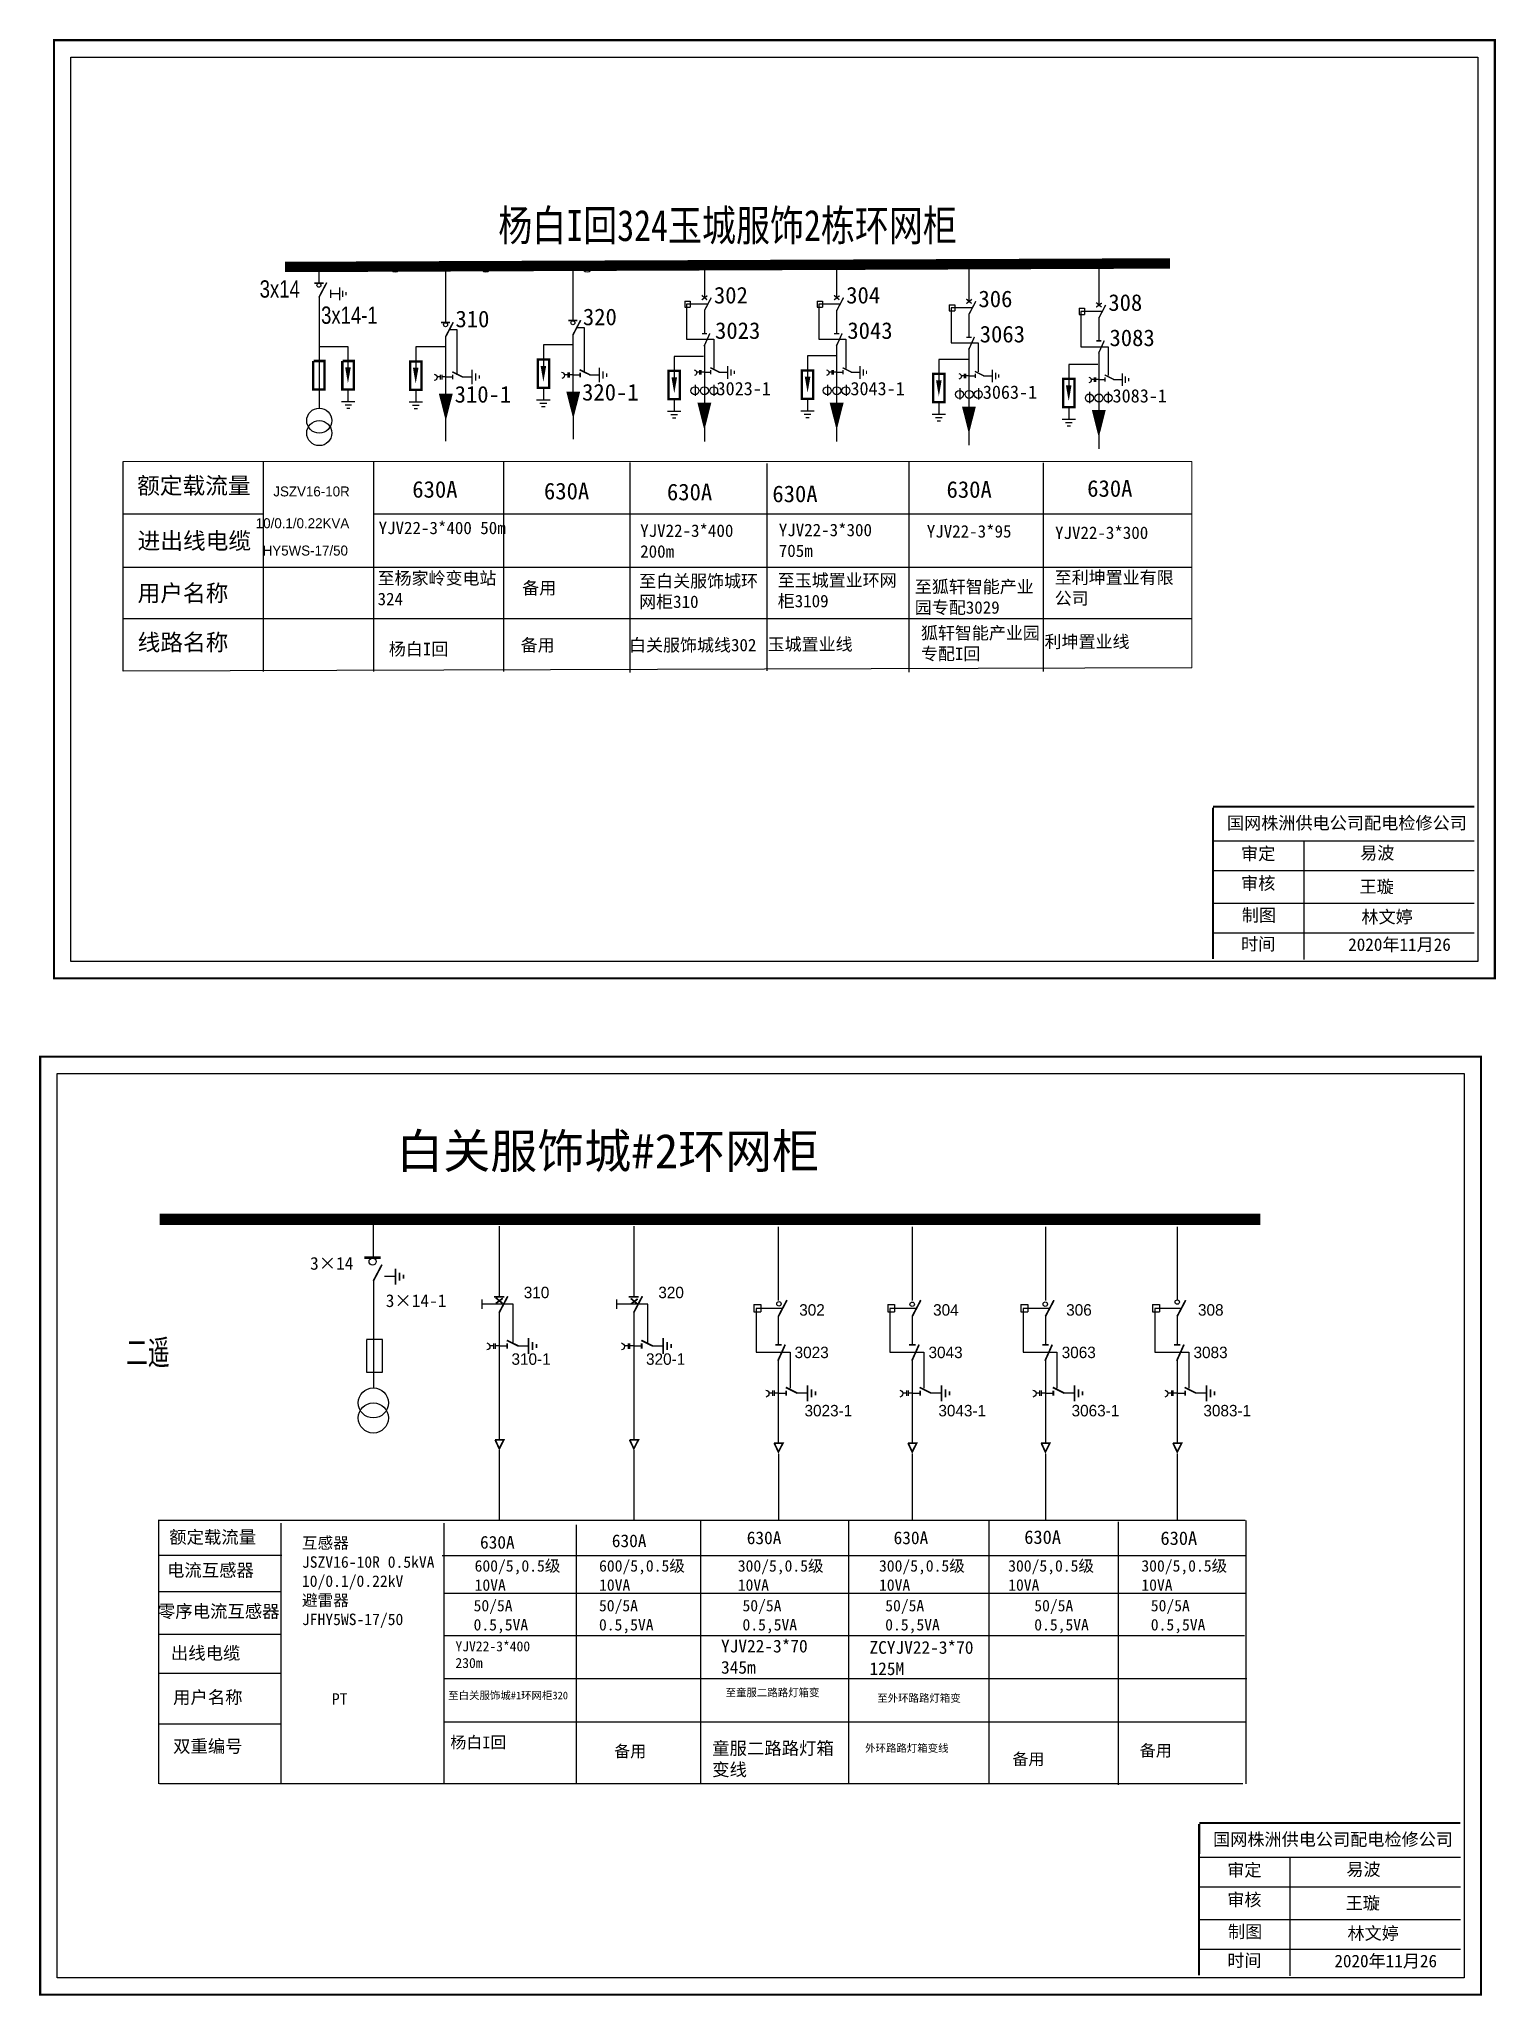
# Model space of a CAD drawing. Extents: x 98 to 496, y -434 to -263.
# Drawn here: x 98.5 to 225.4, y -433.9 to -263.5 of the extents above; entities that cross this region are included whole.
import ezdxf

# ---------------------------------------------------------------- set-up
doc = ezdxf.new("R2010")
doc.units = 0
doc.header["$LTSCALE"] = 0.774411
doc.linetypes.add('ACAD_ISO02W100', pattern=[15, 12, -3])
doc.linetypes.add('CENTER', pattern=[50.8, 31.75, -6.35, 6.35, -6.35])
doc.layers.get('0').update_dxf_attribs({"linetype": 'CONTINUOUS'})
for name, color, linetype in [('1', 7, 'CONTINUOUS'), ('2', 7, 'CONTINUOUS'), ('3', 7, 'CONTINUOUS')]:
    doc.layers.add(name, color=color, linetype=linetype)
doc.layers.add('MiniCADLayer', color=7, linetype='CONTINUOUS', lineweight=20)
doc.styles.add('hztxt_txtstyle_0.00_0_0', font='simkai.ttf')
doc.styles.add('hztxt_txtstyle_1.50_0_0', font='', dxfattribs={"height": 1.5, "bigfont": 'hztxt.shx'})
doc.styles.add('hztxt_txtstyle_1.80_0_0', font='', dxfattribs={"height": 1.8, "bigfont": 'hztxt.shx'})
doc.styles.add('hztxt_txtstyle_1.87_0_0', font='', dxfattribs={"height": 1.871504, "bigfont": 'hztxt.shx'})
doc.styles.add('hztxt_txtstyle_2.50_0_0', font='simkai.ttf', dxfattribs={"height": 2.5})
doc.styles.add('hztxt_txtstyle_2.60_0_0', font='', dxfattribs={"height": 2.6, "bigfont": 'hztxt.shx'})
doc.styles.add('hztxt_txtstyle_2.70_0_0', font='simkai.ttf', dxfattribs={"height": 2.7})
doc.styles.add('hztxt_txtstyle_4.68_0_0', font='simkai.ttf', dxfattribs={"height": 4.68})
doc.styles.add('字体', font='simkai_0.ttf', dxfattribs={"height": 2.5})
doc.styles.add('宋体', font='', dxfattribs={"width": 0.65})
doc.styles.get('hztxt_txtstyle_1.50_0_0').set_extended_font_data('hztxt')
doc.styles.get('hztxt_txtstyle_1.80_0_0').set_extended_font_data('hztxt')
doc.styles.get('hztxt_txtstyle_1.87_0_0').set_extended_font_data('hztxt')
doc.styles.get('hztxt_txtstyle_2.60_0_0').set_extended_font_data('hztxt')
doc.styles.get('宋体').set_extended_font_data('SimSun')

msp = doc.modelspace()

# ---------------------------------------------------------------- texts
at = {"linetype": 'Continuous', "style": 'hztxt_txtstyle_2.50_0_0'}
for s, height, p in [('302', 1.449, (157.25, -286.48)), ('304', 1.449, (168.77, -286.48)), ('306', 1.449, (180.29, -286.8)), ('308', 1.449, (191.6, -287.12)), ('310', 1.449, (134.74, -288.55)), ('320', 1.449, (145.84, -288.37)), ('3023', 1.449, (157.35, -289.56)), ('3043', 1.449, (168.87, -289.56)), ('3063', 1.449, (180.4, -289.87)), ('3083', 1.449, (191.7, -290.19)), ('310-1', 1.449, (134.67, -295.11)), ('320-1', 1.449, (145.77, -294.93)), ('3023-1', 1.159, (157.48, -294.47)), ('3043-1', 1.159, (169.14, -294.47)), ('3063-1', 1.159, (180.67, -294.78)), ('3083-1', 1.159, (191.97, -295.1)), ('额定载流量', 1.449, (107.02, -303.06)), ('630A', 1.449, (130.98, -303.39)), ('630A', 1.449, (142.45, -303.54)), ('630A', 1.449, (153.16, -303.62)), ('630A', 1.449, (162.34, -303.78)), ('630A', 1.449, (177.51, -303.4)), ('630A', 1.449, (189.76, -303.31)), ('进出线电缆', 1.449, (107.06, -307.87)), ('用户名称', 1.449, (107.06, -312.42)), ('线路名称', 1.449, (107.06, -316.71))]:
    msp.add_text(s, height=height, dxfattribs=at).set_placement(p)
at = {"color": 0, "linetype": 'Continuous', "style": 'hztxt_txtstyle_2.70_0_0'}
for s, p in [('3×14', (122.08, -370.62, 0.01)), ('3×14-1', (128.67, -373.87, 0.01))]:
    msp.add_text(s, height=1.109, dxfattribs=at).set_placement(p)
at = {"color": 0, "style": 'hztxt_txtstyle_1.80_0_0'}
for s, p in [('310', (140.69, -373.1, 0.01)), ('320', (152.41, -373.1, 0.01)), ('302', (164.68, -374.62, 0.01)), ('304', (176.34, -374.62, 0.01)), ('306', (187.93, -374.62, 0.01)), ('308', (199.41, -374.62, 0.01)), ('310-1', (139.62, -378.9, 0.01)), ('320-1', (151.34, -378.9, 0.01)), ('3023', (164.28, -378.32, 0.01)), ('3043', (175.94, -378.32, 0.01)), ('3063', (187.54, -378.32, 0.01)), ('3083', (199.02, -378.32, 0.01)), ('3023-1', (165.14, -383.39, 0.01)), ('3043-1', (176.8, -383.39, 0.01)), ('3063-1', (188.4, -383.39, 0.01)), ('3083-1', (199.88, -383.39, 0.01))]:
    msp.add_text(s, height=0.998, dxfattribs=at).set_placement(p)
at = {"linetype": 'Continuous', "char_height": 1.0846, "attachment_point": 1, "style": 'hztxt_txtstyle_1.87_0_0'}
for s, insert, width in [('{\\fNSimSun|b0|i0|c134|p49;YJV22-3*400 50m}', (128.05, -305.48), 10.7691), ('{\\fNSimSun|b0|i0|c134|p49;YJV22-3*400 200m}', (150.83, -305.72), 10.7691), ('{\\fNSimSun|b0|i0|c134|p49;YJV22-3*300 705m}', (162.9, -305.66), 10.7691), ('{\\fNSimSun|b0|i0|c134|p49;YJV22-3*95 }', (175.79, -305.78), 10.7691), ('{\\fNSimSun|b0|i0|c134|p49;YJV22-3*300 }', (186.96, -305.9), 10.7691), ('{\\fSimSun|b0|i0|c134|p2;至杨家岭变电站324}', (127.96, -309.86), 10.6678), ('{\\fSimSun|b0|i0|c134|p2;至白关服饰城环网柜310}', (150.74, -310.1), 10.6678), ('{\\fSimSun|b0|i0|c134|p2;至玉城置业环网柜3109}', (162.81, -310.04), 10.6678), ('{\\fSimSun|b0|i0|c134|p2;至利坤置业有限公司}', (186.93, -309.8), 10.6678), ('{\\fSimSun|b0|i0|c134|p2;备用}', (140.56, -310.71), 12.0319), ('{\\fSimSun|b0|i0|c134|p2;至狐轩智能产业园专配3029}', (174.75, -310.6), 10.6678), ('{\\fSimSun|b0|i0|c134|p2;狐轩智能产业园专配I回}', (175.28, -314.63), 10.6678), ('{\\fSimSun|b0|i0|c134|p2;利坤置业线}', (186.05, -315.38), 12.0319), ('{\\fSimSun|b0|i0|c134|p2;杨白I回}', (128.94, -316.03), 12.0319), ('{\\fSimSun|b0|i0|c134|p2;备用}', (140.42, -315.68), 12.0319), ('{\\fSimSun|b0|i0|c134|p2;白关服饰城线302}', (149.86, -315.68), 12.0319), ('{\\fSimSun|b0|i0|c134|p2;玉城置业线}', (161.93, -315.61), 12.0319)]:
    msp.add_mtext(s, dxfattribs=dict(at, insert=insert, width=width))
at = {"color": 7, "linetype": 'Continuous', "true_color": 0xffffff, "attachment_point": 1}
for s, insert, char_height, width, style in [('国网株洲供电公司配电检修公司', (201.93, -331.17), 1.0944, 29.9201, '字体'), ('易波', (213.53, -333.78, 0.01), 1.094, 8.5588, '字体'), ('王璇', (213.48, -336.71, 0.01), 1.094, 8.5588, '字体'), ('2020年11月26', (212.49, -341.76, 0.01), 1.094, 16.0081, '字体'), ('白关服饰城#2环网柜', (129.59, -358.79, 0.01), 3, 90.5642, '字体'), ('{\\fSimSun|b0|i0|c134|p2;YJV22-3*400\\P230m}', (134.74, -402.98, 0.01), 0.8693, 17.8852, 'hztxt_txtstyle_2.70_0_0'), ('{\\fSimSun|b0|i0|c134|p2;YJV22-3*70\\P345m}', (157.87, -402.84, 0.01), 1.1094, 17.8852, 'hztxt_txtstyle_2.70_0_0'), ('{\\fSimSun|b0|i0|c134|p2;ZCYJV22-3*70\\P125M}', (170.8, -402.96, 0.01), 1.1094, 17.8852, 'hztxt_txtstyle_2.70_0_0'), ('{\\fSimSun|b0|i0|c134|p2;至童服二路路灯箱变}', (158.27, -407.11, 0.01), 0.6656, 10.0352, 'hztxt_txtstyle_2.70_0_0'), ('{\\fSimSun|b0|i0|c134|p2;至\\fKaiTi_GB2312|b0|i0|c134|p49;\\C7;白关服饰城#1环网柜320}', (134.11, -407.36, 0.01), 0.6656, 10.0352, 'hztxt_txtstyle_2.70_0_0'), ('{\\fSimSun|b0|i0|c134|p2;\\C7;至外环路路灯箱变}', (171.48, -407.59, 0.01), 0.6656, 10.0352, 'hztxt_txtstyle_2.70_0_0'), ('{\\fSimSun|b0|i0|c134|p2;杨白I回}', (134.3, -411.27, -0.01), 1.02, 10.9899, 'hztxt_txtstyle_2.70_0_0'), ('{\\fKaiTi_GB2312|b0|i0|c134|p49;\\C7;备用}', (148.57, -412.04, 0.01), 1.02, 10.0352, 'hztxt_txtstyle_2.70_0_0'), ('{\\fSimSun|b0|i0|c134|p2;\\C7;童服二路路灯箱变线}', (157.1, -411.74, 0.01), 1.1094, 11.6994, 'hztxt_txtstyle_2.70_0_0'), ('{\\fSimSun|b0|i0|c134|p2;\\C7;外环路路灯箱变线}', (170.42, -411.95, 0.01), 0.6656, 10.0352, 'hztxt_txtstyle_2.70_0_0'), ('{\\fKaiTi_GB2312|b0|i0|c134|p49;\\C7;备用}', (194.34, -411.98, 0.01), 1.02, 10.0352, 'hztxt_txtstyle_2.70_0_0'), ('{\\fKaiTi_GB2312|b0|i0|c134|p49;\\C7;备用}', (183.25, -412.72, 0.01), 1.02, 10.0352, 'hztxt_txtstyle_2.70_0_0'), ('国网{\\C7;株洲}供电公司配电检修公司', (200.72, -419.68), 1.0944, 29.9201, '字体'), ('易波', (212.33, -422.29, 0.01), 1.094, 8.5588, '字体'), ('王璇', (212.27, -425.22, 0.01), 1.094, 8.5588, '字体'), ('2020年11月26', (211.29, -430.27, 0.01), 1.094, 16.0081, '字体')]:
    msp.add_mtext(s, dxfattribs=dict(at, insert=insert, char_height=char_height, width=width, style=style))
at = {"color": 0, "linetype": 'Continuous', "attachment_point": 1}
for s, insert, char_height, width, style in [('\\f\uffbfﾬￌﾣﾤ_GB2312|b0|i0|c134|p49;审定', (203.16, -333.84, 0.01), 1.0944, 8.5588, '字体'), ('\\f\uffbfﾬￌﾣﾤ_GB2312|b0|i0|c134|p49;审核', (203.16, -336.42, 0.01), 1.0944, 8.5588, '字体'), ('\\f\uffbfﾬￌﾣﾤ_GB2312|b0|i0|c134|p49;制图', (203.22, -339.2, 0.01), 1.0944, 8.5588, '字体'), ('林文婷', (213.64, -339.35, 0.01), 1.094, 8.5588, '字体'), ('\\f\uffbfﾬￌﾣﾤ_GB2312|b0|i0|c134|p49;时间', (203.16, -341.71, 0.01), 1.0944, 8.5588, '字体'), ('{\\fSimSun|b0|i0|c134|p2;额定载流量}', (109.81, -393.35, 0.01), 1.1094, 17.8852, 'hztxt_txtstyle_2.70_0_0'), ('{\\fSimSun|b0|i0|c134|p2;630A}', (160.11, -393.41, 0.01), 1.1094, 17.8852, 'hztxt_txtstyle_2.70_0_0'), ('{\\fSimSun|b0|i0|c134|p2;630A}', (172.9, -393.41, 0.01), 1.1094, 17.8852, 'hztxt_txtstyle_2.70_0_0'), ('{\\fSimSun|b0|i0|c134|p2;630A}', (184.28, -393.32, 0.01), 1.1757, 9.454, 'hztxt_txtstyle_0.00_0_0'), ('{\\fSimSun|b0|i0|c134|p2;630A}', (196.14, -393.41, 0.01), 1.1757, 9.454, 'hztxt_txtstyle_0.00_0_0'), ('\\A1;{\\fSimSun|b0|i0|c134|p2;互感器\\PJSZV16-10R 0.5kVA\\P10/0.1/0.22kV\\P避雷器\\PJFHY5WS-17/50}', (121.37, -393.91, 0.01), 0.9985, 18.4113, 'hztxt_txtstyle_2.70_0_0'), ('{\\fSimSun|b0|i0|c134|p2;630A}', (136.88, -393.8, 0.01), 1.1094, 17.8852, 'hztxt_txtstyle_2.70_0_0'), ('{\\fSimSun|b0|i0|c134|p2;630A}', (148.36, -393.67, 0.01), 1.1094, 17.8852, 'hztxt_txtstyle_2.70_0_0'), ('{\\fSimSun|b0|i0|c134|p2;电流互感器}', (109.62, -396.23, 0.01), 1.1094, 17.8852, 'hztxt_txtstyle_2.70_0_0'), ('\\A1;{\\fSimSun|b0|i0|c134|p2;600/5,0.5级\\P10VA}', (136.41, -395.91, 0.01), 0.9985, 18.4113, 'hztxt_txtstyle_2.70_0_0'), ('\\A1;{\\fSimSun|b0|i0|c134|p2;600/5,0.5级\\P10VA}', (147.25, -395.91, 0.01), 0.9985, 18.4113, 'hztxt_txtstyle_2.70_0_0'), ('\\A1;{\\fSimSun|b0|i0|c134|p2;300/5,0.5级\\P10VA}', (159.33, -395.91, 0.01), 0.9985, 18.4113, 'hztxt_txtstyle_2.70_0_0'), ('\\A1;{\\fSimSun|b0|i0|c134|p2;300/5,0.5级\\P10VA}', (171.63, -395.91, 0.01), 0.9985, 18.4113, 'hztxt_txtstyle_2.70_0_0'), ('\\A1;{\\fSimSun|b0|i0|c134|p2;300/5,0.5级\\P10VA}', (182.88, -395.91, 0.01), 0.9985, 18.4113, 'hztxt_txtstyle_2.70_0_0'), ('\\A1;{\\fSimSun|b0|i0|c134|p2;300/5,0.5级\\P10VA}', (194.48, -395.91, 0.01), 0.9985, 18.4113, 'hztxt_txtstyle_2.70_0_0'), ('{\\fSimSun|b0|i0|c134|p2;零序电流互感器}', (108.83, -399.81, 0.01), 1.1094, 17.8852, 'hztxt_txtstyle_2.70_0_0'), ('{\\fSimSun|b0|i0|c134|p2;50/5A\\P0.5,5VA}', (136.32, -399.37, 0.01), 0.9985, 17.8852, 'hztxt_txtstyle_2.70_0_0'), ('{\\fSimSun|b0|i0|c134|p2;50/5A\\P0.5,5VA}', (147.24, -399.37, 0.01), 0.9985, 17.8852, 'hztxt_txtstyle_2.70_0_0'), ('{\\fSimSun|b0|i0|c134|p2;50/5A\\P0.5,5VA}', (159.74, -399.37, 0.01), 0.9985, 17.8852, 'hztxt_txtstyle_2.70_0_0'), ('{\\fSimSun|b0|i0|c134|p2;50/5A\\P0.5,5VA}', (172.17, -399.37, 0.01), 0.9985, 17.8852, 'hztxt_txtstyle_2.70_0_0'), ('{\\fSimSun|b0|i0|c134|p2;50/5A\\P0.5,5VA}', (185.15, -399.37, 0.01), 0.9985, 17.8852, 'hztxt_txtstyle_2.70_0_0'), ('{\\fSimSun|b0|i0|c134|p2;50/5A\\P0.5,5VA}', (195.3, -399.37, 0.01), 0.9985, 17.8852, 'hztxt_txtstyle_2.70_0_0'), ('{\\fSimSun|b0|i0|c134|p2;出线电缆}', (109.96, -403.45, 0.01), 1.1094, 17.8852, 'hztxt_txtstyle_2.70_0_0'), ('{\\fSimSun|b0|i0|c134|p2;用户名称}', (110.15, -407.3, 0.01), 1.1094, 17.8852, 'hztxt_txtstyle_2.70_0_0'), ('{\\fSimSun|b0|i0|c134|p2;PT}', (123.98, -407.5, 0.01), 1.0024, 7.7986, 'hztxt_txtstyle_0.00_0_0'), ('{\\fSimSun|b0|i0|c134|p2;双重编号}', (110.15, -411.56, 0.01), 1.1094, 17.8852, 'hztxt_txtstyle_2.70_0_0'), ('\\f\uffbfﾬￌﾣﾤ_GB2312|b0|i0|c134|p49;审定', (201.96, -422.35, 0.01), 1.0944, 8.5588, '字体'), ('\\f\uffbfﾬￌﾣﾤ_GB2312|b0|i0|c134|p49;审核', (201.96, -424.93, 0.01), 1.0944, 8.5588, '字体'), ('\\f\uffbfﾬￌﾣﾤ_GB2312|b0|i0|c134|p49;制图', (202.02, -427.71, 0.01), 1.0944, 8.5588, '字体'), ('林文婷', (212.43, -427.86, 0.01), 1.094, 8.5588, '字体'), ('\\f\uffbfﾬￌﾣﾤ_GB2312|b0|i0|c134|p49;时间', (201.96, -430.22, 0.01), 1.0944, 8.5588, '字体')]:
    msp.add_mtext(s, dxfattribs=dict(at, insert=insert, char_height=char_height, width=width, style=style))
at = {"layer": '1', "width": 0.8}
for s, height, style, p in [('杨白I回324玉城服饰2栋环网柜', 2.7122, 'hztxt_txtstyle_4.68_0_0', (138.47, -281.04)), ('3x14', 1.507, 'hztxt_txtstyle_2.60_0_0', (117.69, -285.97)), ('3x14-1', 1.507, 'hztxt_txtstyle_2.60_0_0', (123.04, -288.25))]:
    msp.add_text(s, height=height, dxfattribs=dict(at, style=style)).set_placement(p)
at = {"layer": '3', "color": 0, "style": '宋体', "width": 0.65}
msp.add_text('二遥', height=2.143, dxfattribs=at).set_placement((106.05, -378.89, -0.01))
at = {"layer": 'MiniCADLayer', "color": 7, "linetype": 'Continuous', "ltscale": 1.520571, "attachment_point": 1, "style": 'hztxt_txtstyle_1.50_0_0'}
for s, insert, char_height in [('JSZV16-10R', (118.88, -302.41), 0.869), ('10/0.1/0.22KVA', (117.35, -305.18), 0.8693), ('HY5WS-17/50', (117.95, -307.56), 0.8693)]:
    msp.add_mtext(s, dxfattribs=dict(at, insert=insert, char_height=char_height))

# ---------------------------------------------------------------- blocks, each defined once
blk = doc.blocks.new('JD')
for points in [[(-2, 0.2), (-2, -0.2), (2, 0.2), (2, -0.2)], [(1, -1.2), (1, -0.8), (-1, -1.2), (-1, -0.8)], [(-0.5, -1.8), (-0.5, -2.2), (0.5, -1.8), (0.5, -2.2)]]:
    blk.add_trace(points)

# ---------------------------------------------------------------- linework, layer by layer
at = {"linetype": 'Continuous'}
for p, q in [((105.8, -318.51), (105.8, -300.24)), ((117.99, -300.26), (117.99, -318.53)), ((127.59, -300.26), (127.59, -318.53)), ((138.92, -300.26), (138.92, -318.53)), ((149.94, -300.34), (149.94, -318.61)), ((161.86, -300.4), (161.86, -318.48)), ((174.23, -300.31), (174.23, -318.57)), ((185.94, -300.35), (185.94, -318.53)), ((105.81, -304.81), (117.99, -304.81)), ((105.81, -309.44), (198.86, -309.44)), ((105.81, -313.9), (198.86, -313.9)), ((198.86, -318.22), (105.8, -318.51))]:
    msp.add_line(p, q, dxfattribs=at)
at = {"linetype": 'Continuous', "ltscale": 1.520571}
msp.add_line((127.59, -304.81), (198.86, -304.81), dxfattribs=at)
at = {"color": 0, "linetype": 'Continuous'}
for p, q in [((200.72, -333.27, 0.01), (223.47, -333.27, 0.01)), ((208.62, -333.27, 0.01), (208.62, -343.61, 0.01)), ((200.72, -335.87, 0.01), (223.47, -335.87, 0.01)), ((200.72, -338.69, 0.01), (223.47, -338.69, 0.01)), ((200.72, -341.28, 0.01), (223.47, -341.28, 0.01)), ((108.86, -392.44, 0.01), (203.52, -392.44, 0.01)), ((108.9, -415.38, 0.01), (108.9, -392.44, 0.01)), ((119.53, -392.69, 0.01), (119.53, -415.38, 0.01)), ((133.74, -392.69, 0.01), (133.74, -415.38, 0.01)), ((145.26, -392.84, 0.01), (145.26, -415.36, 0.01)), ((156.09, -392.48, 0.01), (156.09, -415.38, 0.01)), ((168.98, -392.48, 0.01), (168.98, -415.38, 0.01)), ((181.18, -392.5, 0.01), (181.18, -415.39, 0.01)), ((192.45, -392.57, 0.01), (192.45, -415.47, 0.01)), ((203.58, -392.45, 0.01), (203.58, -415.4, 0.01)), ((133.57, -395.5, 0.01), (203.56, -395.5, 0.01)), ((133.74, -398.8, 0.01), (203.58, -398.8, 0.01)), ((133.74, -402.48, 0.01), (203.46, -402.48, 0.01)), ((133.74, -406.21, 0.01), (203.65, -406.21, 0.01)), ((133.74, -410, 0.01), (203.56, -410, 0.01)), ((203.31, -415.38, 0.01), (108.98, -415.38, 0.01)), ((199.52, -421.78, 0.01), (222.27, -421.78, 0.01)), ((207.41, -421.78, 0.01), (207.41, -432.12, 0.01)), ((199.52, -424.37, 0.01), (222.27, -424.37, 0.01)), ((199.52, -427.2, 0.01), (222.27, -427.2, 0.01)), ((199.52, -429.79, 0.01), (222.27, -429.79, 0.01))]:
    msp.add_line(p, q, dxfattribs=at)
at = {"color": 0}
for p, q in [((127.57, -366.24, 0.01), (127.57, -369.53, 0.01)), ((138.55, -366.84, 0.01), (138.55, -372.95, 0.01)), ((150.27, -366.84, 0.01), (150.27, -372.95, 0.01)), ((162.86, -366.88, 0.01), (162.86, -373.29, 0.01)), ((174.52, -366.88, 0.01), (174.52, -373.29, 0.01)), ((186.12, -366.88, 0.01), (186.12, -373.29, 0.01)), ((197.59, -366.88, 0.01), (197.59, -373.29, 0.01)), ((128.57, -371.19, 0.01), (129.51, -371.19, 0.01)), ((127.59, -371.56, 0.01), (127.59, -380.89, 0.01)), ((138.55, -374.32, 0.01), (138.55, -385.42, 0.01)), ((150.27, -374.32, 0.01), (150.27, -385.42, 0.01)), ((160.73, -373.64, 0.01), (161.33, -373.64, 0.01)), ((160.73, -373.64, 0.01), (160.73, -374.3, 0.01)), ((160.73, -374.3, 0.01), (161.33, -374.3, 0.01)), ((161.33, -373.64, 0.01), (161.33, -374.3, 0.01)), ((162.86, -374.65, 0.01), (162.86, -377.13, 0.01)), ((172.39, -373.64, 0.01), (172.99, -373.64, 0.01)), ((172.39, -373.64, 0.01), (172.39, -374.3, 0.01)), ((172.39, -374.3, 0.01), (172.99, -374.3, 0.01)), ((172.99, -373.64, 0.01), (172.99, -374.3, 0.01)), ((174.52, -374.65, 0.01), (174.52, -377.13, 0.01)), ((183.99, -373.64, 0.01), (184.59, -373.64, 0.01)), ((183.99, -373.64, 0.01), (183.99, -374.3, 0.01)), ((183.99, -374.3, 0.01), (184.59, -374.3, 0.01)), ((184.59, -373.64, 0.01), (184.59, -374.3, 0.01)), ((186.12, -374.65, 0.01), (186.12, -377.13, 0.01)), ((195.46, -373.64, 0.01), (196.06, -373.64, 0.01)), ((195.46, -373.64, 0.01), (195.46, -374.3, 0.01)), ((195.46, -374.3, 0.01), (196.06, -374.3, 0.01)), ((196.06, -373.64, 0.01), (196.06, -374.3, 0.01)), ((197.59, -374.65, 0.01), (197.59, -377.13, 0.01)), ((138.55, -377.26, 0.01), (139.25, -377.26, 0.01)), ((140.15, -377.24, 0.01), (141.09, -377.24, 0.01)), ((150.27, -377.26, 0.01), (150.96, -377.26, 0.01)), ((151.87, -377.24, 0.01), (152.81, -377.24, 0.01)), ((162.86, -378.37, 0.01), (162.86, -385.67, 0.01)), ((174.52, -378.37, 0.01), (174.52, -385.67, 0.01)), ((186.12, -378.37, 0.01), (186.12, -385.67, 0.01)), ((197.59, -378.37, 0.01), (197.59, -385.67, 0.01)), ((162.86, -381.37, 0.01), (163.55, -381.37, 0.01)), ((164.45, -381.35, 0.01), (165.4, -381.35, 0.01)), ((174.52, -381.37, 0.01), (175.21, -381.37, 0.01)), ((176.11, -381.35, 0.01), (177.05, -381.35, 0.01)), ((186.12, -381.37, 0.01), (186.81, -381.37, 0.01)), ((187.71, -381.35, 0.01), (188.65, -381.35, 0.01)), ((197.59, -381.37, 0.01), (198.29, -381.37, 0.01)), ((199.19, -381.35, 0.01), (200.13, -381.35, 0.01)), ((119.63, -395.52, 0.01), (108.93, -395.52, 0.01)), ((119.59, -398.67, 0.01), (108.88, -398.67, 0.01)), ((119.59, -402.38, 0.01), (108.88, -402.38, 0.01)), ((119.55, -405.77, 0.01), (108.84, -405.77, 0.01)), ((119.59, -410.18, 0.01), (108.88, -410.18, 0.01))]:
    msp.add_line(p, q, dxfattribs=at)
at = {"color": 0, "linetype": 'ACAD_ISO02W100'}
for p, q in [((160.92, -373.99, 0.01), (160.92, -377.8, 0.01)), ((163.16, -373.99, 0.01), (160.92, -373.99, 0.01)), ((172.58, -373.99, 0.01), (172.58, -377.8, 0.01)), ((174.82, -373.99, 0.01), (172.58, -373.99, 0.01)), ((184.18, -373.99, 0.01), (184.18, -377.8, 0.01)), ((186.42, -373.99, 0.01), (184.18, -373.99, 0.01)), ((195.65, -373.99, 0.01), (195.65, -377.8, 0.01)), ((197.89, -373.99, 0.01), (195.65, -373.99, 0.01)), ((160.92, -377.8, 0.01), (163.88, -377.8, 0.01)), ((163.88, -377.8, 0.01), (163.88, -380.94, 0.01)), ((172.58, -377.8, 0.01), (175.53, -377.8, 0.01)), ((175.53, -377.8, 0.01), (175.53, -380.94, 0.01)), ((184.18, -377.8, 0.01), (187.13, -377.8, 0.01)), ((187.13, -377.8, 0.01), (187.13, -380.94, 0.01)), ((195.65, -377.8, 0.01), (198.61, -377.8, 0.01)), ((198.61, -377.8, 0.01), (198.61, -380.94, 0.01))]:
    msp.add_line(p, q, dxfattribs=at)
at = {"color": 0, "linetype": 'CENTER'}
for p, q in [((138.56, -386.32, 0.01), (138.56, -392.45, 0.01)), ((150.28, -386.32, 0.01), (150.28, -392.45, 0.01)), ((162.87, -386.66, 0.01), (162.87, -392.42, 0.01)), ((174.52, -386.66, 0.01), (174.52, -392.42, 0.01)), ((186.12, -386.66, 0.01), (186.12, -392.42, 0.01)), ((197.6, -386.66, 0.01), (197.6, -392.42, 0.01))]:
    msp.add_line(p, q, dxfattribs=at)
at = {"color": 0, "linetype": 'Continuous', "const_width": 0.182, "elevation": 0.01}
for points in [[(99.78, -263.55), (225.26, -263.55), (225.26, -345.25), (99.78, -345.25)], [(98.57, -352.06), (224.06, -352.06), (224.06, -433.76), (98.57, -433.76)]]:
    msp.add_lwpolyline(points, close=True, dxfattribs=at)
at = {"color": 0, "linetype": 'Continuous', "elevation": 0.01}
for points in [[(101.25, -265.03), (223.78, -265.03), (223.78, -343.78), (101.25, -343.78)], [(100.05, -353.54), (222.58, -353.54), (222.58, -432.29), (100.05, -432.29)]]:
    msp.add_lwpolyline(points, close=True, dxfattribs=at)
at = {"color": 0, "linetype": 'Continuous', "const_width": 0.182, "elevation": 0.01}
for points in [[(200.72, -330.37), (200.71, -343.57)], [(199.51, -418.88), (199.5, -432.08)]]:
    msp.add_lwpolyline(points, dxfattribs=at)
at = {"color": 0, "linetype": 'Continuous', "const_width": 0.182}
for points in [[(200.72, -330.29), (223.47, -330.29)], [(199.52, -418.8), (222.27, -418.8)]]:
    msp.add_lwpolyline(points, dxfattribs=at)
at = {"color": 0, "elevation": 0.01}
for points, const_width in [([(108.98, -366.24), (204.83, -366.24)], 0.998), ([(126.82, -369.58), (128.22, -369.58)], 0.238), ([(127.59, -371.6), (128.34, -370.18)], 0.15), ([(138.11, -372.97), (139, -372.97)], 0.15), ([(138.25, -373.56), (138.86, -373.11)], 0.15), ([(138.25, -373.06), (138.84, -373.55)], 0.15), ([(138.55, -374.35), (139.3, -372.93)], 0.15), ([(149.83, -372.97), (150.71, -372.97)], 0.15), ([(150.01, -373.62), (150.61, -373.16)], 0.15), ([(150.01, -373.12), (150.6, -373.61)], 0.15), ([(150.27, -374.35), (151.02, -372.93)], 0.15), ([(162.86, -374.69), (163.61, -373.27)], 0.15), ([(174.52, -374.69), (175.27, -373.27)], 0.15), ([(186.12, -374.69), (186.87, -373.27)], 0.15), ([(197.59, -374.69), (198.34, -373.27)], 0.15), ([(139.21, -376.77), (140.21, -377.26)], 0.15), ([(139.25, -377.03), (139.25, -377.49)], 0.15), ([(150.93, -376.77), (151.92, -377.26)], 0.15), ([(150.96, -377.03), (150.96, -377.49)], 0.15), ([(162.59, -377.17), (163.15, -377.17)], 0.15), ([(162.83, -378.55), (163.46, -377.14)], 0.15), ([(174.25, -377.17), (174.81, -377.17)], 0.15), ([(174.49, -378.55), (175.12, -377.14)], 0.15), ([(185.85, -377.17), (186.4, -377.17)], 0.15), ([(186.09, -378.55), (186.72, -377.14)], 0.15), ([(197.33, -377.17), (197.88, -377.17)], 0.15), ([(197.56, -378.55), (198.19, -377.14)], 0.15), ([(163.51, -380.87), (164.51, -381.37)], 0.15), ([(163.55, -381.14), (163.55, -381.6)], 0.15), ([(175.17, -380.87), (176.17, -381.37)], 0.15), ([(175.21, -381.14), (175.21, -381.6)], 0.15), ([(186.77, -380.87), (187.77, -381.37)], 0.15), ([(186.81, -381.14), (186.81, -381.6)], 0.15), ([(198.25, -380.87), (199.25, -381.37)], 0.15), ([(198.29, -381.14), (198.29, -381.6)], 0.15), ([(138.19, -385.44), (138.95, -385.44), (138.56, -386.21), (138.2, -385.43)], 0.15), ([(149.9, -385.44), (150.67, -385.44), (150.28, -386.21), (149.91, -385.43)], 0.15), ([(162.49, -385.72), (163.26, -385.72), (162.87, -386.49), (162.5, -385.71)], 0.15), ([(174.15, -385.72), (174.91, -385.72), (174.52, -386.49), (174.16, -385.71)], 0.15), ([(185.75, -385.72), (186.51, -385.72), (186.12, -386.49), (185.76, -385.71)], 0.15), ([(197.23, -385.72), (197.99, -385.72), (197.6, -386.49), (197.23, -385.71)], 0.15)]:
    msp.add_lwpolyline(points, dxfattribs=dict(at, const_width=const_width))
for points in [[(137.04, -373.2), (137.04, -374.03)], [(148.76, -373.2), (148.76, -374.03)], [(126.99, -376.73), (126.99, -379.53), (128.38, -379.53), (128.38, -376.7), (126.99, -376.7)], [(138.05, -377.26), (137.74, -377.26)], [(138.05, -377.05), (138.05, -377.5)], [(138.19, -377.05), (138.19, -377.5)], [(138.55, -377.26), (138.19, -377.26)], [(149.77, -377.26), (149.45, -377.26)], [(149.77, -377.05), (149.77, -377.5)], [(149.91, -377.05), (149.91, -377.5)], [(150.27, -377.26), (149.91, -377.26)], [(162.36, -381.36), (162.04, -381.36)], [(162.36, -381.15), (162.36, -381.61)], [(162.5, -381.15), (162.5, -381.61)], [(162.86, -381.36), (162.5, -381.36)], [(174.02, -381.36), (173.7, -381.36)], [(174.02, -381.15), (174.02, -381.61)], [(174.16, -381.15), (174.16, -381.61)], [(174.52, -381.36), (174.16, -381.36)], [(185.61, -381.36), (185.3, -381.36)], [(185.61, -381.15), (185.61, -381.61)], [(185.75, -381.15), (185.75, -381.61)], [(186.12, -381.36), (185.75, -381.36)], [(197.09, -381.36), (196.77, -381.36)], [(197.09, -381.15), (197.09, -381.61)], [(197.23, -381.15), (197.23, -381.61)], [(197.59, -381.36), (197.23, -381.36)]]:
    msp.add_lwpolyline(points, dxfattribs=at)
at = {"color": 0, "linetype": 'ACAD_ISO02W100', "elevation": 0.01}
for points in [[(139.78, -377.03), (139.78, -373.62), (137.04, -373.62)], [(151.5, -377.03), (151.5, -373.62), (148.76, -373.62)]]:
    msp.add_lwpolyline(points, dxfattribs=at)
at = {"color": 0, "elevation": 0.01}
for points in [[(137.47, -377, -0.877934), (137.48, -377.61)], [(149.19, -377, -0.877934), (149.2, -377.61)], [(161.77, -381.1, -0.877934), (161.79, -381.71)], [(173.43, -381.1, -0.877934), (173.44, -381.71)], [(185.03, -381.1, -0.877934), (185.04, -381.71)], [(196.51, -381.1, -0.877934), (196.52, -381.71)]]:
    msp.add_lwpolyline(points, format="xyb", dxfattribs=at)
at = {"color": 0}
for centre, radius in [((127.52, -369.91, 0.01), 0.305), ((162.91, -373.59, 0.01), 0.192), ((174.52, -373.63, 0.01), 0.192), ((186.11, -373.62, 0.01), 0.192), ((197.6, -373.44, 0.01), 0.192)]:
    msp.add_circle(centre, radius, dxfattribs=at)
at = {"layer": '1'}
for p, q in [((122.85, -283.74), (122.85, -284.7)), ((133.88, -283.58), (133.88, -288.12)), ((144.97, -283.41), (144.97, -287.95)), ((156.42, -282.86), (156.42, -285.99)), ((167.94, -282.86), (167.94, -285.99)), ((179.46, -283.17), (179.46, -286.31)), ((190.77, -283.49), (190.77, -286.62)), ((122.86, -285.94), (122.86, -295.64)), ((123.88, -285.6), (124.64, -285.6)), ((154.71, -286.27), (154.71, -286.8)), ((154.71, -286.27), (155.19, -286.27)), ((154.71, -286.8), (155.19, -286.8)), ((156.66, -286.55), (154.86, -286.55)), ((154.86, -286.55), (154.86, -289.6)), ((155.19, -286.27), (155.19, -286.8)), ((156.42, -287.08), (156.42, -289.07)), ((166.23, -286.27), (166.23, -286.8)), ((166.23, -286.27), (166.71, -286.27)), ((166.23, -286.8), (166.71, -286.8)), ((168.18, -286.55), (166.38, -286.55)), ((166.38, -286.55), (166.38, -289.6)), ((166.71, -286.27), (166.71, -286.8)), ((167.94, -287.08), (167.94, -289.07)), ((177.75, -286.59), (177.75, -287.12)), ((177.75, -286.59), (178.23, -286.59)), ((177.75, -287.12), (178.23, -287.12)), ((179.7, -286.86), (177.9, -286.86)), ((177.9, -286.86), (177.9, -289.92)), ((178.23, -286.59), (178.23, -287.12)), ((179.46, -287.4), (179.46, -289.39)), ((189.06, -286.9), (189.06, -287.44)), ((189.06, -286.9), (189.54, -286.9)), ((189.06, -287.44), (189.54, -287.44)), ((191.01, -287.18), (189.21, -287.18)), ((189.21, -287.18), (189.21, -290.24)), ((189.54, -286.9), (189.54, -287.44)), ((190.77, -287.72), (190.77, -289.7)), ((133.88, -289.36), (133.88, -294.86)), ((144.97, -289.18), (144.97, -294.69)), ((154.86, -289.6), (157.23, -289.6)), ((157.23, -289.6), (157.23, -292.13)), ((166.38, -289.6), (168.75, -289.6)), ((168.75, -289.6), (168.75, -292.13)), ((122.85, -290.22), (125.38, -290.22)), ((125.38, -290.22), (125.38, -292.08)), ((131.28, -290.25), (131.28, -292.1)), ((142.4, -290.09), (142.4, -291.95)), ((153.8, -291.09), (153.8, -292.94)), ((156.42, -290.06), (156.42, -295.93)), ((165.41, -291.04), (165.41, -292.9)), ((167.94, -290.06), (167.94, -295.93)), ((176.84, -291.35), (176.84, -293.2)), ((177.9, -289.92), (180.27, -289.92)), ((179.46, -290.38), (179.46, -296.24)), ((180.27, -289.92), (180.27, -292.44)), ((189.21, -290.24), (191.58, -290.24)), ((190.77, -290.7), (190.77, -296.56)), ((191.58, -290.24), (191.58, -292.76)), ((133.88, -292.88), (134.5, -292.88)), ((135.32, -292.86), (136.17, -292.86)), ((144.97, -292.7), (145.6, -292.7)), ((146.42, -292.68), (147.27, -292.68)), ((156.42, -292.47), (156.97, -292.47)), ((157.69, -292.45), (158.45, -292.45)), ((167.94, -292.47), (168.49, -292.47)), ((169.21, -292.45), (169.97, -292.45)), ((179.46, -292.79), (180.01, -292.79)), ((180.74, -292.77), (181.49, -292.77)), ((188.15, -291.78), (188.15, -293.63)), ((125.38, -294.02), (125.38, -294.98)), ((131.28, -294.05), (131.28, -295)), ((142.4, -293.89), (142.4, -294.85)), ((155.62, -293.55), (155.62, -294.52)), ((157.25, -293.55), (157.25, -294.52)), ((167.14, -293.55), (167.14, -294.52)), ((168.77, -293.55), (168.77, -294.52)), ((178.66, -293.86), (178.66, -294.84)), ((180.29, -293.86), (180.29, -294.84)), ((189.97, -294.18), (189.97, -295.16)), ((190.77, -293.1), (191.32, -293.1)), ((191.6, -294.18), (191.6, -295.16)), ((192.05, -293.09), (192.8, -293.09)), ((133.88, -295.75), (133.88, -298.48)), ((144.98, -295.58), (144.98, -298.3)), ((153.8, -294.88), (153.8, -295.84)), ((165.41, -294.84), (165.41, -295.8)), ((176.84, -295.14), (176.84, -296.1)), ((188.15, -295.57), (188.15, -296.53)), ((156.42, -296.71), (156.42, -298.5)), ((167.94, -296.71), (167.94, -298.5)), ((179.46, -297.03), (179.46, -298.81)), ((190.77, -297.35), (190.77, -299.13))]:
    msp.add_line(p, q, dxfattribs=at)
at = {"layer": '1', "ltscale": 0.744739}
for p, q in [((133.82, -290.25), (131.28, -290.25)), ((131.28, -290.25), (131.28, -292.1)), ((144.93, -290.09), (142.4, -290.09)), ((142.4, -290.09), (142.4, -291.95)), ((156.33, -291.09), (153.8, -291.09)), ((153.8, -291.09), (153.8, -292.94)), ((167.94, -291.04), (165.41, -291.04)), ((165.41, -291.04), (165.41, -292.9)), ((179.38, -291.35), (176.84, -291.35)), ((176.84, -291.35), (176.84, -293.2)), ((190.68, -291.78), (188.15, -291.78)), ((188.15, -291.78), (188.15, -293.63)), ((131.28, -294.05), (131.28, -295)), ((142.4, -293.89), (142.4, -294.85)), ((153.8, -294.88), (153.8, -295.84)), ((165.41, -294.84), (165.41, -295.8)), ((176.84, -295.14), (176.84, -296.1)), ((188.15, -295.57), (188.15, -296.53))]:
    msp.add_line(p, q, dxfattribs=at)
at = {"layer": '1'}
for points, const_width in [([(119.89, -283.3), (196.97, -282.99)], 0.904), ([(122.45, -284.7), (123.25, -284.7)], 0.136), ([(122.85, -285.95), (123.53, -284.66)], 0.136), ([(156.19, -285.77), (156.66, -286.16)], 0.12), ([(156.19, -286.17), (156.68, -285.8)], 0.12), ([(156.42, -287.11), (157.02, -285.97)], 0.12), ([(167.71, -285.77), (168.18, -286.16)], 0.12), ([(167.71, -286.17), (168.2, -285.8)], 0.12), ([(167.94, -287.11), (168.54, -285.97)], 0.12), ([(179.23, -286.09), (179.7, -286.48)], 0.12), ([(179.23, -286.49), (179.72, -286.12)], 0.12), ([(179.46, -287.43), (180.06, -286.29)], 0.12), ([(144.57, -287.97), (145.37, -287.97)], 0.136), ([(144.97, -289.22), (145.65, -287.93)], 0.136), ([(190.54, -286.4), (191.01, -286.79)], 0.12), ([(190.54, -286.8), (191.03, -286.44)], 0.12), ([(190.77, -287.75), (191.37, -286.61)], 0.12), ([(133.48, -288.14), (134.28, -288.14)], 0.136), ([(133.88, -289.39), (134.55, -288.11)], 0.136), ([(156.2, -289.1), (156.65, -289.1)], 0.12), ([(156.39, -290.21), (156.9, -289.08)], 0.12), ([(167.72, -289.1), (168.17, -289.1)], 0.12), ([(167.91, -290.21), (168.42, -289.08)], 0.12), ([(179.24, -289.42), (179.69, -289.42)], 0.12), ([(179.43, -290.53), (179.94, -289.39)], 0.12), ([(190.74, -290.84), (191.25, -289.71)], 0.12), ([(141.91, -291.36), (141.91, -293.83), (142.9, -293.83), (142.9, -291.36), (141.94, -291.36)], 0.209), ([(190.55, -289.73), (191, -289.73)], 0.12), ([(122.35, -291.49), (122.35, -293.96), (123.34, -293.96), (123.34, -291.49), (122.38, -291.49)], 0.209), ([(124.89, -291.49), (124.89, -293.96), (125.88, -293.96), (125.88, -291.49), (124.92, -291.49)], 0.209), ([(130.79, -291.52), (130.79, -293.99), (131.78, -293.99), (131.78, -291.52), (130.82, -291.52)], 0.209), ([(134.47, -292.43), (135.37, -292.88)], 0.136), ([(134.5, -292.67), (134.5, -293.09)], 0.136), ([(145.56, -292.25), (146.47, -292.7)], 0.136), ([(145.6, -292.49), (145.6, -292.91)], 0.136), ([(153.3, -292.35), (153.3, -294.82), (154.29, -294.82), (154.29, -292.35), (153.33, -292.35)], 0.209), ([(156.94, -292.07), (157.74, -292.47)], 0.12), ([(156.97, -292.28), (156.97, -292.65)], 0.12), ([(164.91, -292.31), (164.91, -294.78), (165.9, -294.78), (165.9, -292.31), (164.94, -292.31)], 0.209), ([(168.46, -292.07), (169.26, -292.47)], 0.12), ([(168.49, -292.28), (168.49, -292.65)], 0.12), ([(176.35, -292.61), (176.35, -295.08), (177.34, -295.08), (177.34, -292.61), (176.38, -292.61)], 0.209), ([(179.98, -292.39), (180.78, -292.79)], 0.12), ([(180.01, -292.6), (180.01, -292.97)], 0.12), ([(187.66, -293.04), (187.66, -295.51), (188.65, -295.51), (188.65, -293.04), (187.69, -293.04)], 0.209), ([(191.29, -292.7), (192.09, -293.1)], 0.12), ([(191.32, -292.92), (191.32, -293.29)], 0.12), ([(156.12, -295.96), (156.73, -295.96), (156.42, -296.58), (156.13, -295.95)], 0.12), ([(167.64, -295.96), (168.25, -295.96), (167.94, -296.58), (167.65, -295.95)], 0.12), ([(179.16, -296.28), (179.77, -296.28), (179.46, -296.9), (179.17, -296.27)], 0.12), ([(190.47, -296.6), (191.08, -296.6), (190.77, -297.22), (190.48, -296.58)], 0.12)]:
    msp.add_lwpolyline(points, dxfattribs=dict(at, const_width=const_width))
for points in [[(123.85, -285.3), (123.85, -285.99)], [(134.88, -292.68), (134.88, -288.76), (134.21, -288.76)], [(145.98, -292.5), (145.98, -288.59), (145.3, -288.59)], [(133.42, -292.87), (133.13, -292.87)], [(133.42, -292.68), (133.42, -293.09)], [(133.55, -292.68), (133.55, -293.09)], [(133.87, -292.87), (133.55, -292.87)], [(144.52, -292.69), (144.23, -292.69)], [(144.52, -292.5), (144.52, -292.92)], [(144.64, -292.5), (144.64, -292.92)], [(144.97, -292.69), (144.64, -292.69)], [(156.01, -292.46), (155.76, -292.46)], [(156.01, -292.29), (156.01, -292.66)], [(156.12, -292.29), (156.12, -292.66)], [(156.41, -292.46), (156.12, -292.46)], [(167.53, -292.46), (167.28, -292.46)], [(167.53, -292.29), (167.53, -292.66)], [(167.64, -292.29), (167.64, -292.66)], [(167.94, -292.46), (167.64, -292.46)], [(179.05, -292.78), (178.8, -292.78)], [(179.05, -292.61), (179.05, -292.98)], [(179.17, -292.61), (179.17, -292.98)], [(179.46, -292.78), (179.17, -292.78)], [(190.36, -292.93), (190.36, -293.29)], [(190.47, -292.93), (190.47, -293.29)], [(190.36, -293.1), (190.11, -293.1)], [(190.77, -293.1), (190.47, -293.1)]]:
    msp.add_lwpolyline(points, dxfattribs=at)
at = {"layer": '1', "ltscale": 0.744739, "const_width": 0.209}
for points in [[(142.9, -291.36), (142.9, -293.83), (141.91, -293.83), (141.91, -291.36), (142.87, -291.36)], [(131.78, -291.52), (131.78, -293.99), (130.79, -293.99), (130.79, -291.52), (131.75, -291.52)], [(154.29, -292.35), (154.29, -294.82), (153.3, -294.82), (153.3, -292.35), (154.26, -292.35)], [(165.9, -292.31), (165.9, -294.78), (164.91, -294.78), (164.91, -292.31), (165.87, -292.31)], [(177.34, -292.61), (177.34, -295.08), (176.35, -295.08), (176.35, -292.61), (177.31, -292.61)], [(188.65, -293.04), (188.65, -295.51), (187.66, -295.51), (187.66, -293.04), (188.62, -293.04)]]:
    msp.add_lwpolyline(points, dxfattribs=at)
at = {"layer": '1'}
for points, format in [([(125.38, -292.05, 0.487, 0, 0), (125.38, -293.43, 0, 0, 0)], "xyseb"), ([(131.28, -292.07, 0.487, 0, 0), (131.28, -293.46, 0, 0, 0)], "xyseb"), ([(132.89, -292.64, -0.877934), (132.9, -293.19)], "xyb"), ([(142.4, -291.91, 0.487, 0, 0), (142.4, -293.3, 0, 0, 0)], "xyseb"), ([(143.99, -292.46, -0.877934), (144, -293.01)], "xyb"), ([(153.8, -292.91, 0.487, 0, 0), (153.8, -294.3, 0, 0, 0)], "xyseb"), ([(155.54, -292.26, -0.877934), (155.55, -292.74)], "xyb"), ([(165.41, -292.86, 0.487, 0, 0), (165.41, -294.25, 0, 0, 0)], "xyseb"), ([(167.06, -292.26, -0.877934), (167.07, -292.74)], "xyb"), ([(176.84, -293.17, 0.487, 0, 0), (176.84, -294.56, 0, 0, 0)], "xyseb"), ([(178.58, -292.57, -0.877934), (178.59, -293.06)], "xyb"), ([(189.89, -292.89, -0.877934), (189.9, -293.38)], "xyb"), ([(133.9, -294.33, 1.21, 0, 0), (133.9, -296.72, 0, 0, 0)], "xyseb"), ([(145, -294.15, 1.21, 0, 0), (145, -296.54, 0, 0, 0)], "xyseb"), ([(156.42, -295.13, 1.21, 0, 0), (156.42, -297.52, 0, 0, 0)], "xyseb"), ([(167.94, -295.13, 1.21, 0, 0), (167.94, -297.52, 0, 0, 0)], "xyseb"), ([(188.15, -293.6, 0.487, 0, 0), (188.15, -294.99, 0, 0, 0)], "xyseb"), ([(179.46, -295.45, 1.21, 0, 0), (179.46, -297.84, 0, 0, 0)], "xyseb"), ([(190.77, -295.76, 1.21, 0, 0), (190.77, -298.16, 0, 0, 0)], "xyseb")]:
    msp.add_lwpolyline(points, format=format, dxfattribs=at)
at = {"layer": '1', "ltscale": 0.744739}
for points in [[(131.28, -292.07, 0.487, 0, 0), (131.28, -293.46, 0, 0, 0)], [(142.4, -291.91, 0.487, 0, 0), (142.4, -293.3, 0, 0, 0)], [(153.8, -292.91, 0.487, 0, 0), (153.8, -294.3, 0, 0, 0)], [(165.41, -292.86, 0.487, 0, 0), (165.41, -294.25, 0, 0, 0)], [(176.84, -293.17, 0.487, 0, 0), (176.84, -294.56, 0, 0, 0)], [(188.15, -293.6, 0.487, 0, 0), (188.15, -294.99, 0, 0, 0)]]:
    msp.add_lwpolyline(points, format="xyseb", dxfattribs=at)
at = {"layer": '1'}
for centre, radius in [((129.5, -283.3), 0.45), ((137.38, -283.3), 0.45), ((146.21, -283.3), 0.45), ((122.85, -284.89), 0.174), ((133.88, -288.33), 0.174), ((144.97, -288.16), 0.174), ((155.6, -294.08), 0.347), ((156.42, -294.08), 0.347), ((157.23, -294.08), 0.347), ((167.12, -294.08), 0.347), ((167.95, -294.08), 0.347), ((168.75, -294.08), 0.347), ((178.64, -294.4), 0.347), ((179.47, -294.4), 0.347), ((180.27, -294.4), 0.347), ((189.95, -294.71), 0.347), ((190.78, -294.71), 0.347), ((191.58, -294.71), 0.347), ((122.88, -296.68), 1.09), ((122.88, -297.77), 1.09)]:
    msp.add_circle(centre, radius, dxfattribs=at)
at = {"layer": '2', "color": 0}
for centre in [(127.59, -382.22, 0.01), (127.59, -383.53, 0.01)]:
    msp.add_circle(centre, 1.31, dxfattribs=at)
at = {"layer": 'MiniCADLayer', "color": 7, "linetype": 'Continuous', "ltscale": 1.915481}
for p, q in [((105.8, -300.24), (198.86, -300.24)), ((198.86, -300.24), (198.86, -318.22))]:
    msp.add_line(p, q, dxfattribs=at)

# ---------------------------------------------------------------- block references
at = {"color": 0, "xscale": 0.3494655254594932, "yscale": 0.3494655254594932, "zscale": 0.3494655254595134, "rotation": 90}
for p in [(129.52, -371.22, 0.01), (141.1, -377.27, 0.01), (152.82, -377.27, 0.01), (165.41, -381.38, 0.01), (177.07, -381.38, 0.01), (188.66, -381.38, 0.01), (200.14, -381.38, 0.01)]:
    msp.add_blockref('JD', p, dxfattribs=at)
at = {"layer": '1', "rotation": 90}
for p, xscale, yscale, zscale in [((124.65, -285.63), 0.2804041917162863, 0.2804041917162863, 0.2804041918696011), ((136.18, -292.88), 0.3164283414634212, 0.3164283414634212, 0.3164283415195152), ((147.28, -292.71), 0.3164283414634212, 0.3164283414634212, 0.3164283415195152), ((158.46, -292.48), 0.2804041917162863, 0.2804041917162863, 0.2804041918696011), ((169.98, -292.48), 0.2804041917162863, 0.2804041917162863, 0.2804041918696011), ((181.5, -292.79), 0.2804041917162863, 0.2804041917162863, 0.2804041918696011), ((192.81, -293.11), 0.2804041917162863, 0.2804041917162863, 0.2804041918696011)]:
    msp.add_blockref('JD', p, dxfattribs=dict(at, xscale=xscale, yscale=yscale, zscale=zscale))
at = {"layer": '1', "xscale": 0.2920877002441387, "yscale": 0.2920876997044104, "zscale": 0.2920876998641678}
for p in [(125.4, -295.02), (131.3, -295.05), (142.42, -294.89), (153.81, -295.88), (165.42, -295.84), (176.86, -296.14), (188.17, -296.57)]:
    msp.add_blockref('JD', p, dxfattribs=at)
at = {"layer": '1', "ltscale": 0.744739, "xscale": -0.2920877002441387, "yscale": 0.2920876997044104, "zscale": 0.2920876998641678}
for p in [(131.27, -295.05), (142.38, -294.89), (153.78, -295.88), (165.39, -295.84), (176.83, -296.14), (188.14, -296.57)]:
    msp.add_blockref('JD', p, dxfattribs=at)

msp.set_redraw_order([(e.dxf.handle, doc.entitydb.next_handle()) for e in msp.query("TEXT MTEXT ATTDEF DIMENSION ARC_DIMENSION")])  # texts and dimensions are drawn at this point

doc.saveas('drawing.dxf')
